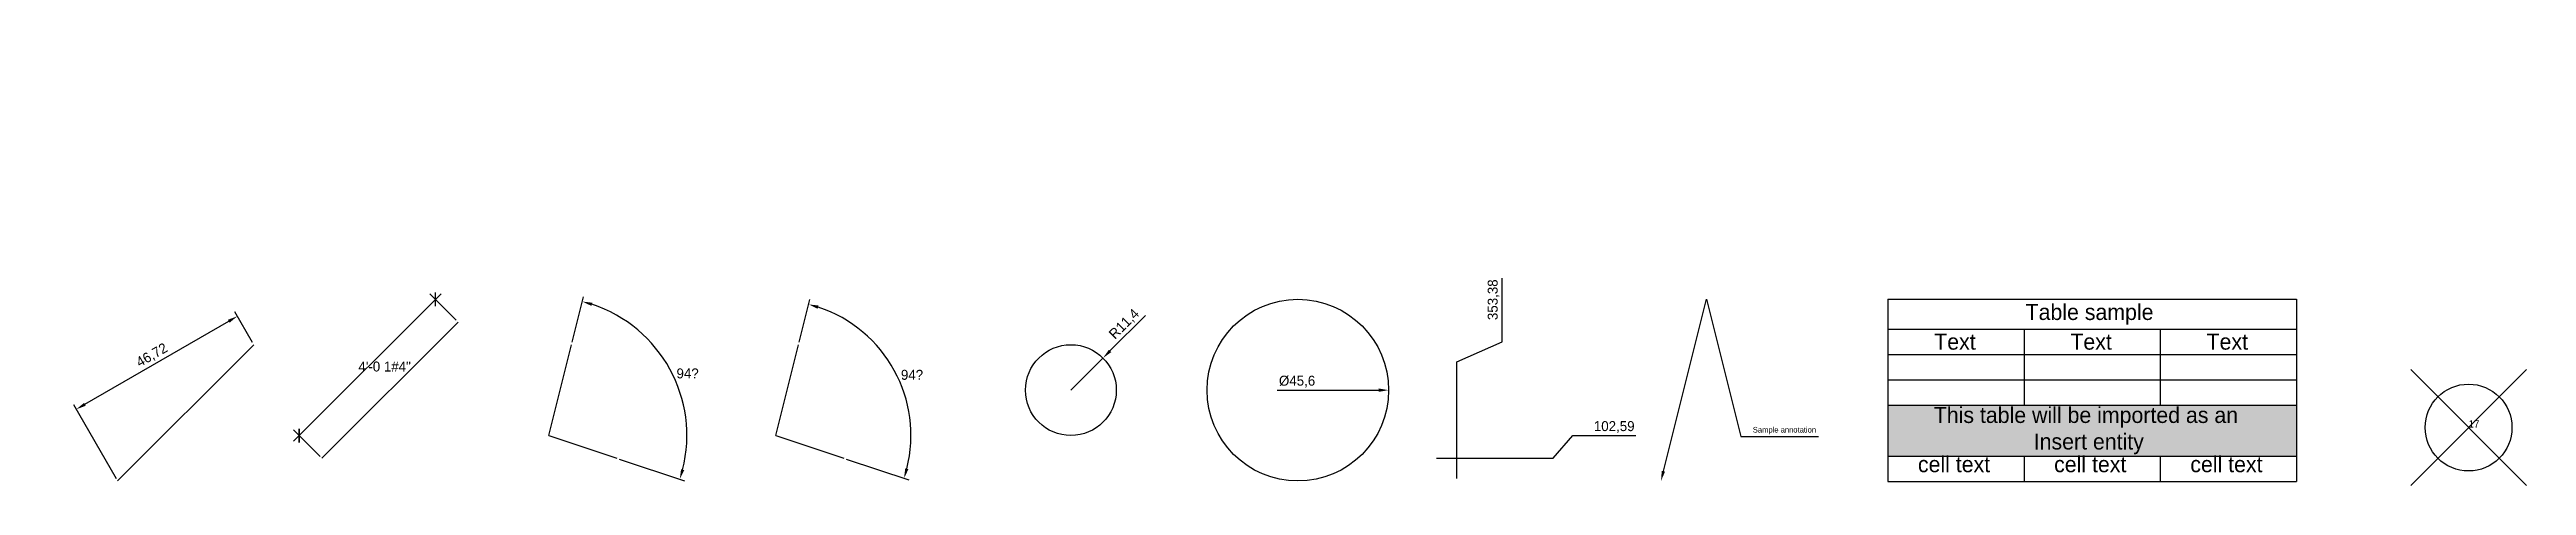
# Model space of a CAD drawing. Extents: x -15 to 935, y -15 to 111.
# Drawn here: x 313 to 935, y 2 to 111 of the extents above; entities that cross this region are included whole.
import ezdxf

# ---------------------------------------------------------------- set-up
doc = ezdxf.new("R2010")
doc.units = 0
doc.header["$PDMODE"] = 34
doc.header["$PDSIZE"] = 0.1
doc.layers.get('0').update_dxf_attribs({"linetype": 'CONTINUOUS'})
doc.layers.get('DEFPOINTS').update_dxf_attribs({"linetype": 'CONTINUOUS'})
doc.layers.add('LAYER1', color=7, linetype='CONTINUOUS')
doc.layers.add('LAYER2', color=65, linetype='CONTINUOUS')
doc.dimstyles.get("Standard").update_dxf_attribs({"dimtxt": 0.18, "dimasz": 0.18, "dimexe": 0.18, "dimexo": 0.0625, "dimgap": 0.09, "dimtad": 0, "dimtih": 1, "dimtoh": 1, "dimzin": 0, "dimcen": 0.09, "dimazin": 3, "dimtfac": 1, "dimtofl": 0, "dimtmove": 0, "dimatfit": 3})

msp = doc.modelspace()

# ---------------------------------------------------------------- blocks, each defined once
blk = doc.blocks.new('*U70')
at = {"layer": 'LAYER1'}
blk.add_lwpolyline([(718.48, 5.37), (729.27, 48.54), (737.9, 14.07), (757.4, 14.07)], dxfattribs=at)
blk.add_solid([(718.88, 5.27), (717.87, 2.94), (718.07, 5.47)], dxfattribs=at)
blk = doc.blocks.new('*U71')
at = {"layer": 'LAYER1'}
blk.add_text('Sample annotation', height=1.4249, dxfattribs=at).set_placement((740.93, 15.09))
blk = doc.blocks.new('*U81')
at = {"layer": 'LAYER1', "color": 0}
blk.add_text('46,72', height=2.5, rotation=30, dxfattribs=at).set_placement((335.85, 31.43))
blk = doc.blocks.new('*D17')
at = {"layer": 'DEFPOINTS', "color": 0}
for p in [(360.36, 44.29), (364.49, 37.14), (330.29, 2.94)]:
    blk.add_point(p, dxfattribs=at)
at = {"layer": 'LAYER1', "color": 0}
for p, q in [((364.17, 37.68), (359.73, 45.37)), ((322.07, 22.18), (358.19, 43.04)), ((329.98, 3.48), (319.28, 22.02))]:
    blk.add_line(p, q, dxfattribs=at)
for points in [[(357.98, 43.4), (358.4, 42.68), (360.36, 44.29)], [(321.86, 22.54), (322.27, 21.82), (319.9, 20.93)]]:
    blk.add_solid(points, dxfattribs=at)
blk.add_blockref('*U81', (0, 0))
blk = doc.blocks.new('*D18')
at = {"layer": 'DEFPOINTS', "color": 0}
for p in [(444.28, 37.14), (472.36, 22.16), (438.58, 14.34), (455.68, 8.64)]:
    blk.add_point(p, dxfattribs=at)
at = {"layer": 'LAYER1', "color": 0}
for p, q in [((444.43, 37.75), (447.3, 49.19)), ((456.28, 8.44), (472.66, 2.98))]:
    blk.add_line(p, q, dxfattribs=at)
blk.add_arc((438.58, 14.34), 34.67, 345.69747, 71.83134, dxfattribs=at)
for points in [[(449.28, 46.88), (449.51, 47.68), (446.99, 47.98)], [(472.58, 5.66), (471.78, 5.89), (471.47, 3.38)]]:
    blk.add_solid(points, dxfattribs=at)
blk.add_text('94?', height=2.5, dxfattribs=at).set_placement((470.64, 28.69))
blk = doc.blocks.new('*D19')
at = {"layer": 'DEFPOINTS', "color": 0}
for p in [(501.28, 37.14), (528.65, 21.99), (495.58, 14.34), (495.58, 14.34), (512.68, 8.64)]:
    blk.add_point(p, dxfattribs=at)
at = {"layer": 'LAYER1', "color": 0}
for p, q in [((501.43, 37.75), (504.12, 48.48)), ((513.27, 8.44), (528.97, 3.21))]:
    blk.add_line(p, q, dxfattribs=at)
blk.add_arc((495.58, 14.34), 33.94, 345.78623, 71.74257, dxfattribs=at)
for points in [[(506.1, 46.17), (506.33, 46.97), (503.81, 47.27)], [(528.88, 5.89), (528.08, 6.12), (527.78, 3.61)]]:
    blk.add_solid(points, dxfattribs=at)
blk.add_text('94?', height=2.5, dxfattribs=at).set_placement((527, 28.34))
blk = doc.blocks.new('*U85')
at = {"layer": 'LAYER1', "color": 0}
blk.add_text('R11,4', height=2.5, rotation=45, dxfattribs=at).set_placement((580.73, 38.38))
blk = doc.blocks.new('*D24')
at = {"layer": 'DEFPOINTS', "color": 0}
for p in [(577.74, 33.8), (569.68, 25.74)]:
    blk.add_point(p, dxfattribs=at)
at = {"layer": 'LAYER1', "color": 0}
for p, q in [((588.43, 44.5), (579.5, 35.57)), ((569.68, 25.74), (577.74, 33.8))]:
    blk.add_line(p, q, dxfattribs=at)
blk.add_solid([(579.21, 35.86), (579.8, 35.27), (577.74, 33.8)], dxfattribs=at)
blk.add_blockref('*U85', (0, 0))
blk = doc.blocks.new('*U82')
at = {"layer": 'LAYER1', "color": 0}
blk.add_text('Ø45,6', height=2.5, dxfattribs=at).set_placement((621.93, 26.86))
blk = doc.blocks.new('*D25')
at = {"layer": 'DEFPOINTS', "color": 0}
for p in [(603.87, 25.74), (649.47, 25.74)]:
    blk.add_point(p, dxfattribs=at)
at = {"layer": 'LAYER1', "color": 0}
blk.add_line((621.44, 25.74), (646.97, 25.74), dxfattribs=at)
blk.add_solid([(646.97, 26.16), (646.97, 25.32), (649.47, 25.74)], dxfattribs=at)
blk.add_blockref('*U82', (0, 0))
blk = doc.blocks.new('*U83')
at = {"layer": 'LAYER1', "color": 0}
blk.add_text('102,59', height=2.5, dxfattribs=at).set_placement((701.01, 15.46))
blk = doc.blocks.new('*D20')
at = {"layer": 'DEFPOINTS', "color": 0}
for p in [(313.19, 111.24), (700.77, 14.34), (660.87, 8.64)]:
    blk.add_point(p, dxfattribs=at)
at = {"layer": 'LAYER1', "color": 0}
for p, q in [((690.77, 8.64), (695.77, 14.34)), ((695.77, 14.34), (711.54, 14.34)), ((661.5, 8.64), (690.77, 8.64))]:
    blk.add_line(p, q, dxfattribs=at)
blk.add_blockref('*U83', (0, 0))
blk = doc.blocks.new('*U84')
at = {"layer": 'LAYER1', "color": 0}
blk.add_text('353,38', height=2.5, rotation=90, dxfattribs=at).set_placement((676.85, 43.32))
blk = doc.blocks.new('*D21')
at = {"layer": 'DEFPOINTS', "color": 0}
for p in [(313.19, 111.24), (677.97, 42.84), (666.57, 2.94)]:
    blk.add_point(p, dxfattribs=at)
at = {"layer": 'LAYER1', "color": 0}
for p, q in [((677.97, 37.84), (677.97, 53.85)), ((666.57, 32.84), (677.97, 37.84)), ((666.57, 3.57), (666.57, 32.84))]:
    blk.add_line(p, q, dxfattribs=at)
blk.add_blockref('*U84', (0, 0))
blk = doc.blocks.new('_ARCHTICK')
at = {"color": 0, "linetype": 'BYBLOCK', "const_width": 0.15}
blk.add_lwpolyline([(-0.5, -0.5), (0.5, 0.5)], dxfattribs=at)
blk = doc.blocks.new('*D22')
at = {"layer": 'DEFPOINTS', "color": 0}
for p in [(410.08, 48.54), (415.78, 42.84), (381.59, 8.64)]:
    blk.add_point(p, dxfattribs=at)
at = {"layer": 'LAYER1', "color": 1}
blk.add_line((374.47, 12.93), (411.5, 49.95), dxfattribs=at)
at = {"layer": 'LAYER1', "color": 0}
for p, q in [((415.34, 43.28), (408.67, 49.95)), ((381.14, 9.08), (374.47, 15.75))]:
    blk.add_line(p, q, dxfattribs=at)
at = {"layer": 'LAYER1', "color": 1, "xscale": 2.5, "yscale": 2.5, "zscale": 2.5}
for p, rotation in [((410.08, 48.54), 44.99999999999998), ((375.89, 14.34), 224.99999999999994)]:
    blk.add_blockref('_ARCHTICK', p, dxfattribs=dict(at, rotation=rotation))
at = {"layer": 'LAYER1', "color": 0}
blk.add_text('4\'-0 1#4"', height=2.5, dxfattribs=at).set_placement((390.76, 30.42))
blk = doc.blocks.new('*U72')
at = {"layer": 'LAYER1'}
for p, q in [((774.87, 48.54), (877.46, 48.54)), ((774.87, 48.54), (774.87, 21.99)), ((877.46, 48.54), (877.46, 21.99)), ((774.87, 41.05), (877.46, 41.05)), ((809.06, 41.05), (809.06, 21.99)), ((843.26, 41.05), (843.26, 21.99)), ((774.87, 34.7), (877.46, 34.7)), ((774.87, 28.35), (877.46, 28.35)), ((774.87, 9.17), (774.87, 2.82)), ((809.06, 9.17), (877.46, 9.17)), ((809.06, 9.17), (809.06, 2.82)), ((843.26, 9.17), (843.26, 2.82)), ((877.46, 9.17), (877.46, 2.82)), ((774.87, 2.82), (877.46, 2.82))]:
    blk.add_line(p, q, dxfattribs=at)
at = {"layer": 'LAYER1', "color": 8}
blk.add_line((774.87, 48.54), (774.87, 48.54), dxfattribs=at)
at = {"layer": 'LAYER1', "color": 63}
for p, q in [((774.87, 21.99), (877.46, 21.99)), ((774.87, 21.99), (774.87, 9.17)), ((877.46, 21.99), (877.46, 9.17)), ((774.87, 9.17), (809.06, 9.17))]:
    blk.add_line(p, q, dxfattribs=at)
at = {"layer": 'LAYER1', "color": 165}
blk.add_solid([(774.87, 21.99), (774.87, 9.17), (877.46, 21.99), (877.46, 9.17)], dxfattribs=at)
at = {"layer": 'LAYER1'}
for s, p in [('Table sample', (809.44, 43.35)), ('Text', (786.49, 35.9)), ('Text', (820.68, 35.9)), ('Text', (854.88, 35.9)), ('cell text', (782.4, 5.14)), ('cell text', (816.6, 5.14)), ('cell text', (850.8, 5.14))]:
    blk.add_text(s, height=4, dxfattribs=at).set_placement(p)
at = {"layer": 'LAYER1', "color": 7}
for s, p in [('This table will be imported as an', (786.38, 17.5)), ('Insert entity', (811.48, 10.84))]:
    blk.add_text(s, height=4, dxfattribs=at).set_placement(p)
blk = doc.blocks.new('MYBLOCK')
for p, q in [((-40, -40), (40, 40)), ((-40, 40), (40, -40))]:
    blk.add_line(p, q)
blk.add_circle((0, 0), 30)
blk.add_attdef('ATTINFO', (0, 0), '', height=5)

# ---------------------------------------------------------------- dimensions: what is measured, and where the dimension line sits
at = {"layer": 'LAYER1'}
for feature_location, offset, dtype, picture, middle in [((660.872, 8.641), (39.898, 5.7), 0, '*D20', (706.469, 16.468)), ((666.571, 2.941), (11.399, 39.898), 1, '*D21', (675.843, 48.655))]:
    dim = msp.add_ordinate_dim(feature_location=feature_location, offset=offset, dtype=dtype, origin=(313.19, 111.235), dimstyle='Standard', dxfattribs=at)
    dim.commit()
    dim.dimension.update_dxf_attribs({"geometry": picture, "text_midpoint": middle})
dim = msp.add_aligned_dim(p1=(381.586, 8.641), p2=(415.785, 42.839), distance=8.061, dimstyle='Standard', override={"dimexe": 2, "dimzin": 8, "dimlunit": 4, "dimblk1": 'ARCHTICK', "dimblk2": 'ARCHTICK', "dimsah": 1, "dimdle": 2, "dimclrd": 1, "dimfrac": 1}, dxfattribs=at)
dim.commit()
dim.dimension.update_dxf_attribs({"geometry": '*D22', "text_midpoint": (390.757, 33.668)})
dim = msp.add_linear_dim(base=(360.358, 44.291), p1=(330.289, 2.941), p2=(364.487, 37.139), angle=30, dimstyle='Standard', dxfattribs=at)
dim.commit()
dim.dimension.update_dxf_attribs({"geometry": '*D17', "text_midpoint": (339.066, 34.455)})
dim = msp.add_angular_dim_3p(base=(472.36, 22.158), center=(438.583, 14.341), p1=(455.682, 8.641), p2=(444.283, 37.139), dimstyle='Standard', override={"dimdec": 0}, dxfattribs=at)
dim.commit()
dim.dimension.update_dxf_attribs({"geometry": '*D18', "text_midpoint": (470.642, 31.939)})
dim = msp.add_angular_dim_2l(base=(528.647, 21.994), line1=((495.58, 14.341), (501.28, 37.139)), line2=((495.58, 14.341), (512.679, 8.641)), dimstyle='Standard', override={"dimdec": 0}, dxfattribs=at)
dim.commit()
dim.dimension.update_dxf_attribs({"geometry": '*D19', "text_midpoint": (527, 31.588)})
dim = msp.add_radius_dim(center=(569.676, 25.74), mpoint=(577.737, 33.801), dimstyle='Standard', dxfattribs=at)
dim.commit()
dim.dimension.update_dxf_attribs({"geometry": '*D24', "text_midpoint": (583.348, 42.421)})
dim = msp.add_diameter_dim_2p(p1=(603.875, 25.74), p2=(649.472, 25.74), dimstyle='Standard', dxfattribs=at)
dim.commit()
dim.dimension.update_dxf_attribs({"geometry": '*D25', "text_midpoint": (626.674, 25.74), "dimtype": 131})

# ---------------------------------------------------------------- linework, layer by layer
at = {"layer": 'LAYER2'}
for p, q in [((381.586, 8.641), (415.785, 42.839)), ((330.289, 2.941), (364.487, 37.139)), ((438.583, 14.341), (444.283, 37.139)), ((495.58, 14.341), (501.28, 37.139)), ((438.583, 14.341), (455.682, 8.641)), ((495.58, 14.341), (512.679, 8.641))]:
    msp.add_line(p, q, dxfattribs=at)
for centre, radius in [((626.674, 25.74), 22.799), ((569.676, 25.74), 11.399)]:
    msp.add_circle(centre, radius, dxfattribs=at)

# ---------------------------------------------------------------- block references
for name in ['*U70', '*U72', '*U71']:
    msp.add_blockref(name, (0, 0))
at = {"layer": 'LAYER1', "xscale": 0.36337369484720056, "yscale": 0.36337369484720056, "zscale": 0.36337369484720056}
msp.add_blockref('MYBLOCK', (920.68, 16.353), dxfattribs=at).add_auto_attribs({'ATTINFO': '17'})

msp.set_redraw_order([(e.dxf.handle, doc.entitydb.next_handle()) for e in msp.query("TEXT MTEXT ATTDEF DIMENSION ARC_DIMENSION")])  # texts and dimensions are drawn at this point

doc.saveas('drawing.dxf')
